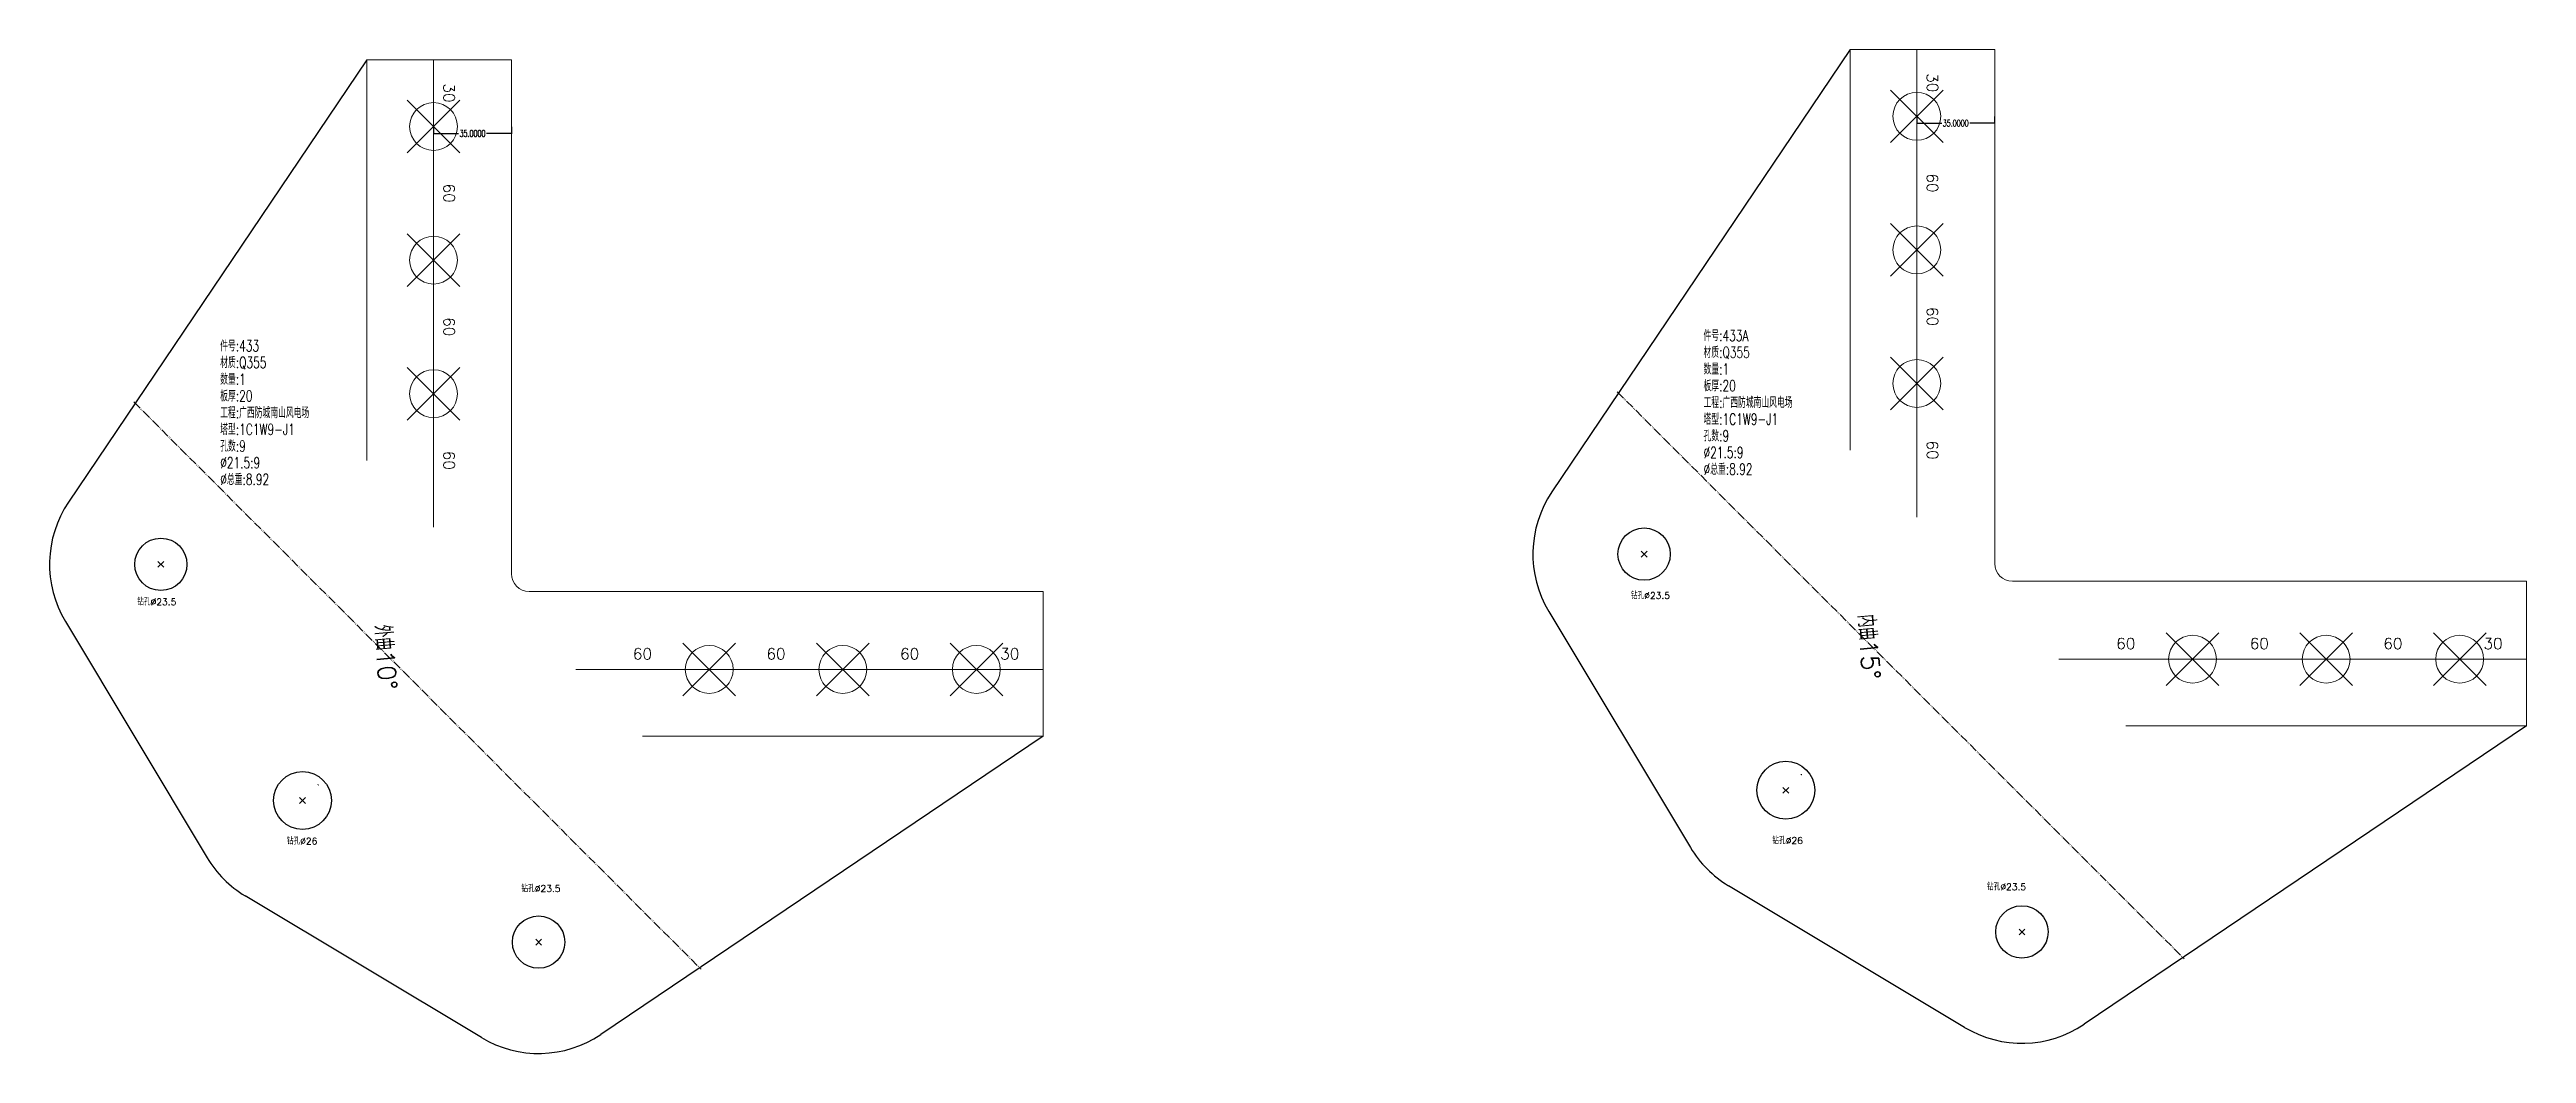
# Model space of a CAD drawing. Extents: x -105 to 10956, y -4548 to 9487.
# Drawn here: x 9743 to 10856, y 4986 to 5437 of the extents above; entities that cross this region are included whole.
import ezdxf
from ezdxf.enums import TextEntityAlignment as Align

# ---------------------------------------------------------------- set-up
doc = ezdxf.new("R2010")
doc.units = 0
doc.header["$MEASUREMENT"] = 0
doc.linetypes.add('制弯线', pattern=[5.9, 4, -0.5, 0.2, -0.5, 0.2, -0.5])
doc.layers.get('0').update_dxf_attribs({"linetype": 'CONTINUOUS', "lineweight": 25})
doc.layers.get('Defpoints').update_dxf_attribs({"linetype": 'CONTINUOUS'})
doc.layers.add('1', color=7, linetype='CONTINUOUS', lineweight=25)
doc.layers.add('2', color=7, linetype='CONTINUOUS', lineweight=25)
doc.styles.add('DimFont', font='simplex.shx', dxfattribs={"width": 0.8, "bigfont": 'gbhzfs.shx'})
doc.styles.get("Standard").update_dxf_attribs({"font": 'simplex.shx', "width": 0.7, "height": 3, "bigfont": 'gbhzfs.shx'})
doc.dimstyles.new('DHDxfDimStyleOpen30', dxfattribs={"dimtxt": 2.5, "dimasz": 2.5, "dimexe": 1.25, "dimexo": 0.625, "dimtad": 2, "dimtxsty": 'DimFont', "dimblk": 'OPEN30', "dimblk1": 'OPEN30', "dimblk2": 'OPEN30', "dimcen": 2.5, "dimadec": 0, "dimazin": 0, "dimtfac": 1, "dimtmove": 0, "dimatfit": 3, "dimfxl": 1, "dimarcsym": 0})

msp = doc.modelspace()

# ---------------------------------------------------------------- texts
at = {"layer": '1', "color": 7, "linetype": 'Continuous', "lineweight": 13}
for s, p in [('钻孔%%c23.5', (9791.29253, 5186.86727)), ('钻孔%%c23.5', (10462.26816, 5189.68233)), ('钻孔%%c26', (9856.53183, 5079.38841)), ('钻孔%%c26', (10523.88549, 5079.60724)), ('钻孔%%c23.5', (10622.24549, 5058.84866)), ('钻孔%%c23.5', (9963.8504, 5058.03893))]:
    msp.add_text(s, height=3, dxfattribs=at).set_placement(p, align=Align.BOTTOM_CENTER)
at = {"layer": '2', "color": 7, "linetype": 'Continuous', "lineweight": 13}
for s, p in [('30', (9918.5968, 5417.76601)), ('30', (10584.93992, 5422.35819)), ('60', (9918.5968, 5372.76601)), ('60', (10584.93992, 5377.35819)), ('60', (10584.93992, 5317.35819)), ('60', (9918.5968, 5312.76601)), ('60', (9918.5968, 5252.76601)), ('60', (10584.93992, 5257.35819))]:
    msp.add_text(s, height=5, rotation=271, dxfattribs=at).set_placement(p, align=Align.BOTTOM_CENTER)
for s, p in [('外曲10%%D', (9886.37242, 5178.46214)), ('内曲15%%D', (10552.71555, 5183.05432))]:
    msp.add_text(s, height=8, rotation=275, dxfattribs=at).set_placement(p, align=Align.BOTTOM_LEFT)
for s, p in [('60', (10009.45747, 5161.90534)), ('60', (10069.45745, 5161.90535)), ('60', (10129.45745, 5161.90535)), ('30', (10174.45745, 5161.90534)), ('60', (10675.80059, 5166.49752)), ('60', (10735.80057, 5166.49754)), ('60', (10795.80057, 5166.49754)), ('30', (10840.80057, 5166.49752))]:
    msp.add_text(s, height=5, dxfattribs=at).set_placement(p, align=Align.BOTTOM_CENTER)
at = {"layer": '2', "color": 7, "linetype": 'Continuous', "lineweight": 13, "char_height": 5, "width": 500, "attachment_point": 1, "line_spacing_factor": 0.9}
for s, insert in [('件号:433A\\P材质:Q355\\P数量:1\\P板厚:20\\P工程:广西防城南山风电场\\P塔型:1C1W9-J1\\P孔数:9\\P%%C21.5:9\\P%%C总重:8.92', (10486.10284, 5311.3577)), ('件号:433\\P材质:Q355\\P数量:1\\P板厚:20\\P工程:广西防城南山风电场\\P塔型:1C1W9-J1\\P孔数:9\\P%%C21.5:9\\P%%C总重:8.92', (9819.75972, 5306.76552))]:
    msp.add_mtext(s, dxfattribs=dict(at, insert=insert))

# ---------------------------------------------------------------- blocks, each defined once
blk = doc.blocks.new('*D7')
at = {"color": 0, "linetype": 'Continuous', "lineweight": -2}
for p, q in [((9915.6, 5402.7), (9915.6, 5399.5)), ((9915.8, 5399.7), (9926.8, 5399.7)), ((9950.4, 5399.7), (9939.4, 5399.7)), ((9950.6, 5402.7), (9950.6, 5399.5))]:
    blk.add_line(p, q, dxfattribs=at)
at = {"color": 0, "linetype": 'Continuous'}
for points in [[(9915.8, 5399.7), (9915.8, 5399.6), (9915.6, 5399.7)], [(9950.4, 5399.7), (9950.4, 5399.6), (9950.6, 5399.7)]]:
    blk.add_solid(points, dxfattribs=at)
at = {"layer": 'Defpoints', "color": 0, "linetype": 'Continuous'}
for p in [(9915.6, 5402.8), (9950.6, 5402.8), (9950.6, 5399.7)]:
    blk.add_point(p, dxfattribs=at)
at = {"color": 0, "linetype": 'Continuous', "insert": (9933.1, 5399.7), "char_height": 3, "attachment_point": 5}
blk.add_mtext('\\A1;35.0000', dxfattribs=at)
blk = doc.blocks.new('*D17')
at = {"color": 0, "linetype": 'Continuous', "lineweight": -2}
for p, q in [((10581.9, 5407.3), (10581.9, 5404.1)), ((10582.1, 5404.3), (10593.1, 5404.3)), ((10616.8, 5404.3), (10605.7, 5404.3)), ((10616.9, 5407.3), (10616.9, 5404.1))]:
    blk.add_line(p, q, dxfattribs=at)
at = {"color": 0, "linetype": 'Continuous'}
for points in [[(10582.1, 5404.3), (10582.1, 5404.2), (10581.9, 5404.3)], [(10616.8, 5404.3), (10616.8, 5404.2), (10616.9, 5404.3)]]:
    blk.add_solid(points, dxfattribs=at)
at = {"layer": 'Defpoints', "color": 0, "linetype": 'Continuous'}
for p in [(10581.9, 5407.4), (10616.9, 5407.4), (10616.9, 5404.3)]:
    blk.add_point(p, dxfattribs=at)
at = {"color": 0, "linetype": 'Continuous', "insert": (10599.4, 5404.3), "char_height": 3, "attachment_point": 5}
blk.add_mtext('\\A1;35.0000', dxfattribs=at)

# ---------------------------------------------------------------- dimensions: what is measured, and where the dimension line sits
at = {"color": 0, "linetype": 'Continuous'}
for p1, p2, picture, middle in [((9915.5968, 5402.76601), (9950.5968, 5402.76601), '*D7', (9933.0968, 5399.66068)), ((10581.93992, 5407.35819), (10616.93992, 5407.35819), '*D17', (10599.43992, 5404.25286))]:
    dim = msp.add_aligned_dim(p1=p1, p2=p2, distance=-3.10533, dimstyle='DHDxfDimStyleOpen30', override={"dimtxt": 0.18, "dimasz": 0.18, "dimexe": 0.18, "dimexo": 0.0625, "dimgap": 0.09, "dimtad": 0, "dimtih": 1, "dimtoh": 1, "dimdec": 4, "dimzin": 0, "dimdsep": 46, "dimtxsty": 'Standard', "dimcen": 0.09, "dimtdec": 4, "dimtofl": 0, "dimtolj": 1, "dimtzin": 0}, dxfattribs=at)
    dim.commit()
    dim.dimension.update_dxf_attribs({"geometry": picture, "text_midpoint": middle})

# ---------------------------------------------------------------- linework, layer by layer
at = {"color": 0, "linetype": 'Continuous'}
for p, q in [((9885.5968, 5432.76601), (9751.63643, 5234.0589)), ((10551.93992, 5437.35819), (10417.97955, 5238.65108)), ((9750.22036, 5180.3844), (9813.85997, 5074.31838)), ((10416.56348, 5184.97658), (10480.20309, 5078.91057)), ((10855.80057, 5133.49754), (10657.09346, 4999.53717)), ((10189.45745, 5128.90536), (9990.75034, 4994.94498)), ((10530.0588, 5111.70642), (10530.2388, 5111.70642)), ((10530.0588, 5111.70642), (10530.2388, 5111.70642)), ((10530.1488, 5111.61642), (10530.1488, 5111.79642)), ((10530.1488, 5111.61642), (10530.1488, 5111.79642)), ((9863.71568, 5107.11424), (9863.89568, 5107.11424)), ((9863.71568, 5107.11424), (9863.89568, 5107.11424)), ((9863.80568, 5107.02424), (9863.80568, 5107.20424)), ((9863.80568, 5107.02424), (9863.80568, 5107.20424)), ((9937.07584, 4993.52891), (9831.00983, 5057.16852)), ((10603.41896, 4998.1211), (10497.35295, 5061.76071))]:
    msp.add_line(p, q, dxfattribs=at)
for centre, radius in [((10459.43812, 5210.70137), 11.75), ((9793.095, 5206.10919), 11.75), ((9856.73461, 5100.04317), 13), ((10523.07774, 5104.63535), 13), ((10629.14375, 5040.99574), 11.75), ((9962.80063, 5036.40356), 11.75)]:
    msp.add_circle(centre, radius, dxfattribs=at)
for centre, start, end in [((9793.095, 5206.10919), 146.01372977, 210.96375653), ((10459.43812, 5210.70137), 146.01372977, 210.96375653), ((9856.73461, 5100.04317), 210.96375653, 239.03624347), ((10523.07774, 5104.63535), 210.96375653, 239.03624347), ((10629.14375, 5040.99574), 239.03624347, 303.98627147), ((9962.80063, 5036.40356), 239.03624347, 303.98627147)]:
    msp.add_arc(centre, 50, start, end, dxfattribs=at)
at = {"layer": '1', "color": 7, "linetype": 'Continuous', "lineweight": 18}
for p, q in [((9950.5968, 5432.76601), (9885.5968, 5432.76601)), ((9885.5968, 5432.76601), (9885.5968, 5252.76601)), ((10616.93992, 5437.35819), (10551.93992, 5437.35819)), ((10551.93992, 5437.35819), (10551.93992, 5257.35819)), ((10855.80057, 5133.49754), (10855.80057, 5198.49751)), ((10189.45745, 5128.90536), (10189.45745, 5193.90532)), ((10675.80057, 5133.49754), (10855.80057, 5133.49754)), ((10009.45745, 5128.90536), (10189.45745, 5128.90536))]:
    msp.add_line(p, q, dxfattribs=at)
at = {"layer": '1', "color": 7, "linetype": 'Continuous', "lineweight": 13}
for p, q in [((10570.11492, 5395.53319), (10593.76492, 5419.18319)), ((10593.76492, 5395.53319), (10570.11492, 5419.18319)), ((9903.7718, 5390.94101), (9927.4218, 5414.59101)), ((9927.4218, 5390.94101), (9903.7718, 5414.59101)), ((9903.7718, 5330.94101), (9927.4218, 5354.59101)), ((9927.4218, 5330.94101), (9903.7718, 5354.59101)), ((10570.11492, 5335.53319), (10593.76492, 5359.18319)), ((10593.76492, 5335.53319), (10570.11492, 5359.18319)), ((10570.11492, 5275.53319), (10593.76492, 5299.18319)), ((10593.76492, 5275.53319), (10570.11492, 5299.18319)), ((9903.7718, 5270.94101), (9927.4218, 5294.59101)), ((9927.4218, 5270.94101), (9903.7718, 5294.59101)), ((10458.13812, 5209.40137), (10460.73812, 5212.00137)), ((10460.73812, 5209.40137), (10458.13812, 5212.00137)), ((9791.795, 5204.80919), (9794.395, 5207.40919)), ((9794.395, 5204.80919), (9791.795, 5207.40919)), ((10693.97557, 5151.67254), (10717.62557, 5175.32254)), ((10717.62557, 5151.67254), (10693.97557, 5175.32254)), ((10753.97557, 5151.67254), (10777.62557, 5175.32254)), ((10777.62557, 5151.67254), (10753.97557, 5175.32254)), ((10813.97557, 5151.67254), (10837.62557, 5175.32254)), ((10837.62557, 5151.67254), (10813.97557, 5175.32254)), ((10027.63245, 5147.08035), (10051.28245, 5170.73035)), ((10051.28245, 5147.08035), (10027.63245, 5170.73035)), ((10087.63245, 5147.08035), (10111.28245, 5170.73035)), ((10111.28245, 5147.08035), (10087.63245, 5170.73035)), ((10147.63245, 5147.08035), (10171.28245, 5170.73035)), ((10171.28245, 5147.08035), (10147.63245, 5170.73035)), ((9855.43461, 5098.74317), (9858.03461, 5101.34317)), ((9858.03461, 5098.74317), (9855.43461, 5101.34317)), ((10521.77774, 5103.33535), (10524.37774, 5105.93535)), ((10524.37774, 5103.33535), (10521.77774, 5105.93535)), ((10627.84375, 5039.69574), (10630.44375, 5042.29574)), ((10630.44375, 5039.69574), (10627.84375, 5042.29574)), ((9961.50063, 5035.10356), (9964.10063, 5037.70356)), ((9964.10063, 5035.10356), (9961.50063, 5037.70356))]:
    msp.add_line(p, q, dxfattribs=at)
for centre in [(9915.5968, 5402.76601), (10581.93992, 5407.35819), (9915.5968, 5342.76601), (10581.93992, 5347.35819), (10581.93992, 5287.35819), (9915.5968, 5282.76601), (10705.80057, 5163.49754), (10765.80057, 5163.49754), (10825.80057, 5163.49754), (10039.45745, 5158.90535), (10099.45745, 5158.90535), (10159.45745, 5158.90535)]:
    msp.add_circle(centre, 10.75, dxfattribs=at)
at = {"layer": '2', "color": 9, "linetype": 'Continuous', "lineweight": 13}
for p, q in [((9915.5968, 5432.76601), (9915.5968, 5222.76601)), ((9950.5968, 5432.76601), (9950.5968, 5201.90532)), ((10581.93992, 5437.35819), (10581.93992, 5227.35819)), ((10616.93992, 5437.35819), (10616.93992, 5206.49751)), ((10624.93992, 5198.49751), (10855.80057, 5198.49751)), ((9958.5968, 5193.90532), (10189.45745, 5193.90532)), ((10645.8006, 5163.49751), (10855.80057, 5163.49751)), ((9979.45748, 5158.90532), (10189.45745, 5158.90532))]:
    msp.add_line(p, q, dxfattribs=at)
at = {"layer": '2', "color": 190, "linetype": '制弯线', "lineweight": 13}
for p, q in [((9780.95451, 5279.06086), (10035.75231, 5024.26307)), ((10447.29763, 5283.65305), (10702.09543, 5028.85525))]:
    msp.add_line(p, q, dxfattribs=at)
at = {"layer": '2', "color": 9, "linetype": 'Continuous', "lineweight": 13}
for centre in [(9958.5968, 5201.90532), (10624.93992, 5206.49751)]:
    msp.add_arc(centre, 8, 180, 270, dxfattribs=at)

msp.set_redraw_order([(e.dxf.handle, doc.entitydb.next_handle()) for e in msp.query("TEXT MTEXT ATTDEF DIMENSION ARC_DIMENSION")])  # texts and dimensions are drawn at this point

doc.saveas('drawing.dxf')
